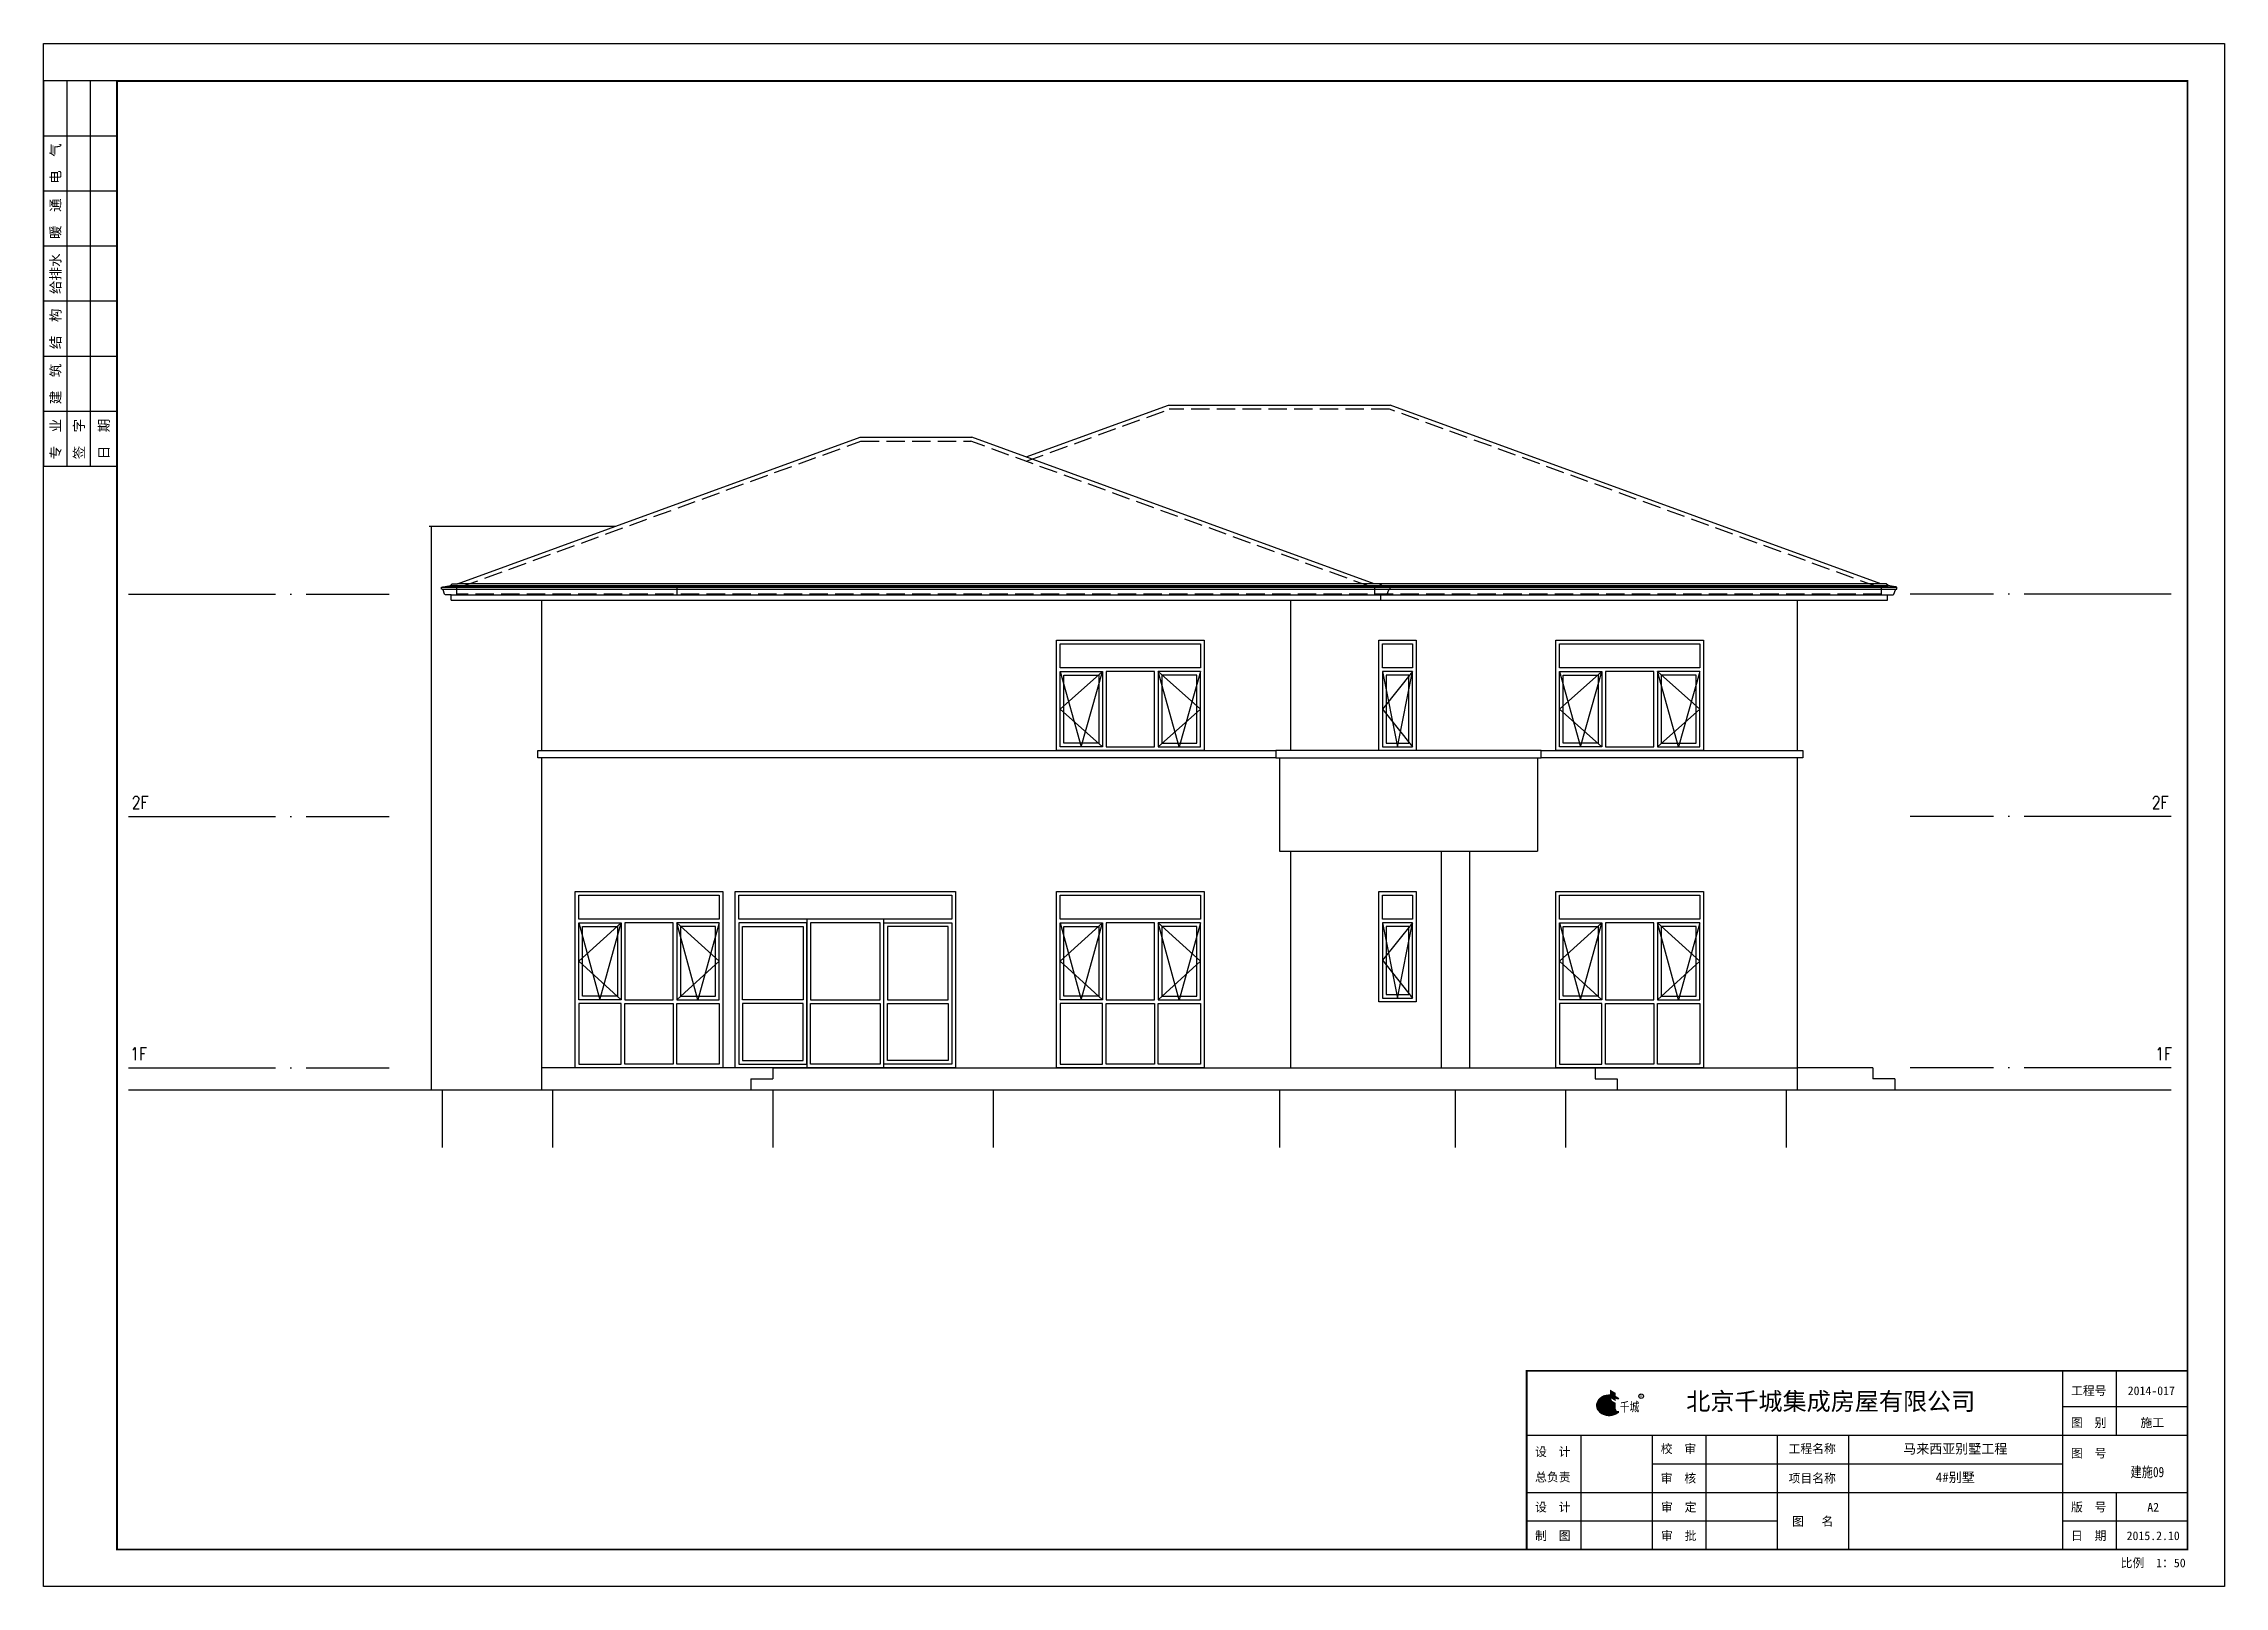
# Model space of a CAD drawing. Extents: x 278352 to 354603, y -396067 to -191104.
# Drawn here: x 324158 to 353858, y -317226 to -296226 of the extents above; entities that cross this region are included whole.
import ezdxf
from ezdxf.enums import TextEntityAlignment as Align

# ---------------------------------------------------------------- set-up
doc = ezdxf.new("R2010")
doc.units = 0
doc.header["$LTSCALE"] = 1000
doc.header["$MEASUREMENT"] = 0
doc.linetypes.add('DASH', pattern=[0.35, 0.25, -0.1])
doc.linetypes.add('DOTE', pattern=[2.42, 2, -0.2, 0.02, -0.2])
for name, color, linetype in [('AXIS', 3, 'Continuous'), ('bz', 6, 'Continuous'), ('cj', 105, 'Continuous'), ('DIM_ELEV', 3, 'Continuous'), ('DOTE', 1, 'DOTE'), ('lg', 5, 'Continuous'), ('PUB_TITLE', 4, 'Continuous'), ('WALL', 255, 'Continuous'), ('WINDOW', 2, 'Continuous'), ('xx', 152, 'Continuous'), ('图框', 4, 'Continuous'), ('家具', 6, 'Continuous')]:
    doc.layers.add(name, color=color, linetype=linetype)
doc.styles.add('-宋体', font='', dxfattribs={"width": 0.8})
doc.styles.add('_TCH_DIM', font='SIMPLEX', dxfattribs={"bigfont": 'GBCBIG'})
doc.styles.add('BS', font='', dxfattribs={"width": 0.9})
doc.styles.add('HZA', font='', dxfattribs={"width": 0.75})
doc.styles.add('ref_title$0$BS', font='', dxfattribs={"width": 0.7})
doc.styles.get("Standard").update_dxf_attribs({"font": 'gbenor.shx', "bigfont": 'gbcbig.shx'})
doc.styles.get('-宋体').set_extended_font_data('SimSun')
doc.styles.get('BS').set_extended_font_data('NSimSun')
doc.styles.get('HZA').set_extended_font_data('SimSun')
doc.styles.get('ref_title$0$BS').set_extended_font_data('SimSun')

msp = doc.modelspace()

# ---------------------------------------------------------------- texts
at = {"layer": 'AXIS', "style": '-宋体', "width": 0.8}
msp.add_text('建施09', height=140, dxfattribs=at).set_placement((352809, -315669), align=Align.MIDDLE_CENTER)
at = {"layer": 'DIM_ELEV', "style": '_TCH_DIM', "width": 0.8}
for s, p in [('2F', (325358, -306644)), ('2F', (352869, -306644)), ('1F', (325338, -310064)), ('1F', (352916, -310064))]:
    msp.add_text(s, height=175, dxfattribs=at).set_placement(p)

# ---------------------------------------------------------------- blocks, each defined once
blk = doc.blocks.new('A2图框')
h = blk.add_hatch(color=30)
h.paths.add_polyline_path([(428.23, 52.65), (426.67, 53.56), (426.67, 51.32), (428.23, 50.41)])
h.paths.add_polyline_path([(428.23, 49.93), (426.67, 50.83), (426.67, 48.59), (428.23, 47.68)])
h = blk.add_hatch(color=7)
edge = h.paths.add_edge_path()
edge.add_ellipse((426.4, 49.28), major_axis=(3.14, 0), ratio=0.791667, start_angle=85.21981, end_angle=314.9985, ccw=False)
edge.add_line((426.67, 51.76), (426.67, 52.02))
edge.add_spline(control_points=[(426.67, 52.02), (426.61, 52.03), (426.55, 52.03), (426.12, 52.04), (425.74, 52), (425.03, 51.82), (424.69, 51.68), (424.08, 51.32), (423.82, 51.1), (423.39, 50.59), (423.22, 50.3), (423.02, 49.7), (422.98, 49.38), (423.04, 48.76), (423.14, 48.45), (423.45, 47.88), (423.67, 47.62), (424.18, 47.18), (424.49, 46.99), (425.15, 46.71), (425.51, 46.62), (426.25, 46.52), (426.63, 46.53), (427.36, 46.63), (427.72, 46.73), (428.38, 47.03), (428.68, 47.22), (428.96, 47.47), (428.99, 47.5), (429.02, 47.53)], knot_values=[1.492545, 1.492545, 1.492545, 1.492545, 1.545237, 1.545237, 1.879697, 1.879697, 2.214157, 2.214157, 2.548617, 2.548617, 2.883077, 2.883077, 3.217537, 3.217537, 3.551997, 3.551997, 3.886457, 3.886457, 4.220917, 4.220917, 4.555377, 4.555377, 4.889837, 4.889837, 5.224297, 5.224297, 5.558757, 5.558757, 5.599521, 5.599521, 5.599521, 5.599521], degree=3, periodic=0)
edge.add_line((429.02, 47.53), (428.62, 47.53))
h = blk.add_hatch(color=5)
h.paths.add_polyline_path([(426.14, 50.91), (426.14, 51.21), (424.57, 50.31), (424.57, 50.01)])
h.paths.add_polyline_path([(426.14, 50.46), (424.57, 49.55), (424.57, 47.68), (426.14, 48.59)])
h = blk.add_hatch(color=7)
edge = h.paths.add_edge_path()
edge.add_ellipse((426.4, 49.28), major_axis=(-3.14, 0), ratio=0.791667, start_angle=224.99865, end_angle=234.31467, ccw=False)
edge.add_line((428.62, 51.04), (429.02, 51.04))
edge.add_spline(control_points=[(429.02, 51.04), (428.88, 51.18), (428.72, 51.3), (428.45, 51.48), (428.35, 51.54), (428.23, 51.6)], knot_values=[0.683649, 0.683649, 0.683649, 0.683649, 0.876316, 0.876316, 0.994174, 0.994174, 0.994174, 0.994174], degree=3, periodic=0)
edge.add_line((428.23, 51.6), (428.23, 51.3))
for p, q in [((20, 409.85), (0, 409.85)), ((0, 409.85), (0, 304.85)), ((6.4, 304.85), (6.4, 409.85)), ((12.8, 304.85), (12.8, 409.85)), ((20, 394.85), (0, 394.85)), ((20, 379.85), (0, 379.85)), ((20, 364.85), (0, 364.85)), ((20, 349.85), (0, 349.85)), ((20, 334.85), (0, 334.85)), ((20, 319.85), (0, 319.85)), ((20, 304.85), (0, 304.85)), ((549.93, 58.7), (549.93, 10.05)), ((564.51, 58.7), (564.51, 41.15)), ((564.51, 58.7), (564.51, 41.15)), ((429.02, 47.53), (428.62, 47.53)), ((549.93, 48.93), (583.95, 48.93)), ((403.95, 41.15), (583.95, 41.15)), ((418.72, 41.15), (418.72, 10.05)), ((438.16, 41.15), (438.16, 10.05)), ((452.74, 41.15), (452.74, 10.05)), ((472.18, 41.15), (472.18, 10.05)), ((491.62, 41.15), (491.62, 10.05)), ((438.16, 33.37), (549.93, 33.37)), ((403.95, 25.6), (583.95, 25.6)), ((564.51, 25.6), (564.51, 10.05)), ((403.95, 17.82), (472.18, 17.82)), ((549.93, 17.82), (583.95, 17.82))]:
    blk.add_line(p, q)
at = {"color": 7}
blk.add_line((429.02, 51.04), (428.62, 51.04), dxfattribs=at)
blk.add_lwpolyline([(0, 420), (594, 420), (594, 0), (0, 0)], close=True)
at = {"const_width": 0.5}
for points in [[(583.95, 409.85), (20, 409.85), (20, 10.05), (583.95, 10.05), (583.95, 409.85)], [(583.95, 58.7), (403.95, 58.7), (403.95, 10.05)]]:
    blk.add_lwpolyline(points, dxfattribs=at)
blk.add_ellipse((426.4, 49.28), major_axis=(3.14, 0), ratio=0.791667, start_param=1.487366, end_param=5.497761)
at = {"color": 30}
blk.add_ellipse((426.4, 49.28), major_axis=(-3.14, 0), ratio=0.791667, start_param=3.926967, end_param=4.089562, dxfattribs=at)
at = {"color": 0, "lineweight": -3}
blk.add_ellipse((435.15, 51.78), major_axis=(-0.622, 0.001), ratio=1, start_param=3.142848, end_param=9.426033, dxfattribs=at)
blk.add_open_spline([(426.67, 52.02), (426.61, 52.03), (426.55, 52.03), (426.12, 52.04), (425.74, 52), (425.03, 51.82), (424.69, 51.68), (424.08, 51.32), (423.82, 51.1), (423.39, 50.59), (423.22, 50.3), (423.02, 49.7), (422.98, 49.38), (423.04, 48.76), (423.14, 48.45), (423.45, 47.88), (423.67, 47.62), (424.18, 47.18), (424.49, 46.99), (425.15, 46.71), (425.51, 46.62), (426.25, 46.52), (426.63, 46.53), (427.36, 46.63), (427.72, 46.73), (428.38, 47.03), (428.68, 47.22), (428.96, 47.47), (428.99, 47.5), (429.02, 47.53)], degree=3, knots=[1.492545, 1.492545, 1.492545, 1.492545, 1.545237, 1.545237, 1.879697, 1.879697, 2.214157, 2.214157, 2.548617, 2.548617, 2.883077, 2.883077, 3.217537, 3.217537, 3.551997, 3.551997, 3.886457, 3.886457, 4.220917, 4.220917, 4.555377, 4.555377, 4.889837, 4.889837, 5.224297, 5.224297, 5.558757, 5.558757, 5.599521, 5.599521, 5.599521, 5.599521])
at = {"color": 7}
blk.add_open_spline([(429.02, 51.04), (428.88, 51.18), (428.72, 51.3), (428.45, 51.48), (428.35, 51.54), (428.23, 51.6)], degree=3, knots=[0.6836492, 0.6836492, 0.6836492, 0.6836492, 0.8763165, 0.8763165, 0.9941736, 0.9941736, 0.9941736, 0.9941736], dxfattribs=at)
at = {"style": 'BS'}
for s, p in [('电  气', (3.2, 387.35)), ('暖  通', (3.2, 372.35)), ('给排水', (3.2, 357.35)), ('结  构', (3.2, 342.35)), ('建  筑', (3.2, 327.35)), ('专  业', (3.2, 312.35)), ('签  字', (9.6, 312.35)), ('日  期', (16.4, 312.35))]:
    blk.add_text(s, height=2.7, rotation=90, dxfattribs=at).set_placement(p, align=Align.MIDDLE)
at = {"color": 0, "lineweight": -3, "style": 'HZA', "width": 0.75}
blk.add_text('千城', height=2.535, dxfattribs=at).set_placement((429.33, 47.61))
at = {"color": 0, "lineweight": -3}
blk.add_text('R', height=0.684, dxfattribs=at).set_placement((434.85, 51.47))
at = {"color": 0, "lineweight": -3, "insert": (447.42, 52.78), "char_height": 4.8092, "attachment_point": 1}
blk.add_mtext_dynamic_manual_height_columns('{\\fYouYuan|b1|i0|c134|p49;北京千城集成房屋有限公司}', width=4162.4171, gutter_width=1750, heights=[0], dxfattribs=at)
at = {"layer": 'PUB_TITLE', "color": 0, "style": 'ref_title$0$BS'}
for s, p in [('工程号', (552.22, 52.08)), ('图  别', (552.22, 43.38)), ('设  计', (406.25, 35.45)), ('校  审', (440.47, 36.27)), ('工程名称', (475.3, 36.27)), ('图  号', (552.22, 35.07)), ('总负责', (406.25, 28.54)), ('审  核', (440.47, 28.24)), ('项目名称', (475.3, 28.24)), ('设  计', (406.25, 20.38)), ('审  定', (440.56, 20.38)), ('图   名', (476.23, 16.51)), ('版  号', (552.22, 20.38)), ('制  图', (406.25, 12.6)), ('审  批', (440.56, 12.6)), ('日  期', (552.22, 12.6))]:
    blk.add_text(s, height=2.362, dxfattribs=at).set_placement(p)
for s, height, p in [('2014-017', 2.362, (574.1, 52.08)), ('施工', 2.362, (574.36, 43.38)), ('马来西亚别墅工程', 2.599, (520.7, 36.17)), ('4#别墅', 2.599, (520.7, 28.39)), ('A2', 2.362, (574.61, 20.38)), ('2015.2.10', 2.362, (574.61, 12.6)), ('比例  1：50', 2.362, (574.61, 5.2))]:
    blk.add_text(s, height=height, dxfattribs=at).set_placement(p, align=Align.CENTER)

# ---------------------------------------------------------------- linework, layer by layer
at = {"layer": 'AXIS'}
for p, q in [((329588, -310467), (329588, -311250)), ((331088, -310467), (331088, -311250)), ((334088, -310467), (334088, -311250)), ((337088, -310467), (337088, -311250)), ((340988, -310467), (340988, -311250)), ((343388, -311250), (343388, -310467)), ((344888, -311250), (344888, -310467)), ((347888, -310467), (347888, -311250))]:
    msp.add_line(p, q, dxfattribs=at)
at = {"layer": 'bz'}
for points in [[(338578, -304772), (338003, -305284), (338578, -305797)], [(338003, -304772), (338290, -305797), (338578, -304772)], [(339338, -304772), (339913, -305284), (339338, -305797)], [(339913, -304772), (339625, -305797), (339338, -304772)], [(342803, -304772), (342393, -305284), (342803, -305797)], [(342393, -304772), (342598, -305797), (342803, -304772)], [(345378, -304772), (344803, -305284), (345378, -305797)], [(344803, -304772), (345090, -305797), (345378, -304772)], [(346138, -304772), (346713, -305284), (346138, -305797)], [(346713, -304772), (346425, -305797), (346138, -304772)], [(332023, -308192), (331448, -308717), (332023, -309242)], [(331448, -308192), (331735, -309242), (332023, -308192)], [(332783, -308192), (333358, -308717), (332783, -309242)], [(333358, -308192), (333070, -309242), (332783, -308192)], [(338578, -308192), (338003, -308717), (338578, -309242)], [(338003, -308192), (338290, -309242), (338578, -308192)], [(339338, -308192), (339913, -308717), (339338, -309242)], [(339913, -308192), (339625, -309242), (339338, -308192)], [(342803, -308192), (342393, -308704), (342803, -309217)], [(342393, -308192), (342598, -309217), (342803, -308192)], [(345378, -308192), (344803, -308717), (345378, -309242)], [(344803, -308192), (345090, -309242), (345378, -308192)], [(346138, -308192), (346713, -308717), (346138, -309242)], [(346713, -308192), (346425, -309242), (346138, -308192)]]:
    msp.add_lwpolyline(points, dxfattribs=at)
at = {"layer": 'cj'}
for p, q in [((329407, -302792), (331953, -302792)), ((329437, -302792), (329437, -310467)), ((349069, -310167), (348039, -310167)), ((349069, -310167), (349069, -310317)), ((349369, -310317), (349069, -310317)), ((349369, -310317), (349369, -310467))]:
    msp.add_line(p, q, dxfattribs=at)
at = {"layer": 'DOTE'}
for p, q in [((325315, -303722), (328866, -303722)), ((353133, -303722), (349581, -303722)), ((325315, -306747), (328866, -306747)), ((353133, -306747), (349581, -306747)), ((325315, -310167), (328866, -310167)), ((353133, -310167), (349581, -310167))]:
    msp.add_line(p, q, dxfattribs=at)
at = {"layer": 'lg'}
for p, q in [((329584, -303652), (342492, -303652)), ((329589, -303625), (342494, -303625)), ((329601, -303620), (342475, -303620)), ((329698, -303602), (342378, -303602)), ((329708, -303727), (342368, -303727)), ((342378, -303602), (349278, -303602)), ((342446, -303727), (349268, -303727)), ((342475, -303620), (349375, -303620)), ((342494, -303625), (349394, -303625)), ((342497, -303652), (349392, -303652))]:
    msp.add_line(p, q, dxfattribs=at)
at = {"layer": 'WALL'}
for p, q in [((337538, -301851), (339478, -301145)), ((339478, -301145), (342498, -301145)), ((349180, -303577), (342498, -301145)), ((329796, -303577), (335278, -301582)), ((335278, -301582), (336798, -301582)), ((342280, -303577), (336798, -301582)), ((329708, -303802), (342368, -303802)), ((342353, -303577), (329796, -303577)), ((330937, -303802), (330937, -305847)), ((341139, -303802), (341139, -305847)), ((349253, -303577), (342353, -303577)), ((342368, -303802), (349268, -303802)), ((348039, -303802), (348039, -305847)), ((330937, -305947), (330937, -310467)), ((340988, -305947), (340988, -307217)), ((344503, -305947), (344503, -307217)), ((348039, -305947), (348039, -310467)), ((340988, -307217), (344503, -307217)), ((341139, -307217), (341139, -310167)), ((343198, -310167), (343198, -307217)), ((343578, -307217), (343578, -310167)), ((333788, -310317), (334088, -310317)), ((333788, -310317), (333788, -310467)), ((334088, -310167), (345288, -310167)), ((334088, -310167), (334088, -310317)), ((345288, -310167), (345288, -310317)), ((345288, -310317), (345588, -310317)), ((345588, -310317), (345588, -310467)), ((325315, -310467), (353133, -310467))]:
    msp.add_line(p, q, dxfattribs=at)
for points in [[(329708, -303802), (329708, -303727), (329630, -303727, -0.311217), (329620, -303720), (329598, -303661, 0.311217), (329584, -303652), (329579, -303652, -0.414214), (329578, -303651), (329578, -303629, -0.414214), (329582, -303625), (329589, -303625, 0.305902), (329594, -303622, -0.15801), (329595, -303621), (329601, -303620), (329698, -303602), (329723, -303577), (329796, -303577)], [(342368, -303802), (342368, -303727), (342446, -303727, 0.311217), (342455, -303720), (342478, -303661, -0.311217), (342492, -303652), (342497, -303652, 0.414214), (342498, -303651), (342498, -303629, 0.414214), (342494, -303625), (342486, -303625, -0.305902), (342482, -303622, 0.15801), (342481, -303621), (342475, -303620), (342378, -303602), (342353, -303577), (342280, -303577)], [(349268, -303802), (349268, -303727), (349346, -303727, 0.311217), (349355, -303720), (349378, -303661, -0.311217), (349392, -303652), (349397, -303652, 0.414214), (349398, -303651), (349398, -303629, 0.414214), (349394, -303625), (349386, -303625, -0.305902), (349382, -303622, 0.15801), (349381, -303621), (349375, -303620), (349278, -303602), (349253, -303577), (349180, -303577)]]:
    msp.add_lwpolyline(points, format="xyb", dxfattribs=at)
for points in [[(330887, -305947), (330887, -305847), (340938, -305847), (340938, -305947)], [(344553, -305947), (344553, -305847), (340938, -305847), (340938, -305947)], [(344553, -305947), (344553, -305847), (348119, -305847), (348119, -305947)]]:
    msp.add_lwpolyline(points, close=True, dxfattribs=at)
at = {"layer": 'WINDOW'}
for points in [[(337953, -304347), (339963, -304347), (339963, -305847), (337953, -305847)], [(338003, -304397), (339913, -304397), (339913, -304722), (338003, -304722)], [(342343, -304347), (342853, -304347), (342853, -305847), (342343, -305847)], [(342393, -304722), (342393, -304397), (342803, -304397), (342803, -304722)], [(344753, -304347), (346763, -304347), (346763, -305847), (344753, -305847)], [(344803, -304397), (346713, -304397), (346713, -304722), (344803, -304722)], [(338578, -305797), (338003, -305797), (338003, -304772), (338578, -304772)], [(338053, -305747), (338053, -304822), (338528, -304822), (338528, -305747)], [(338628, -305797), (339288, -305797), (339288, -304772), (338628, -304772)], [(339338, -305797), (339913, -305797), (339913, -304772), (339338, -304772)], [(339863, -305747), (339863, -304822), (339388, -304822), (339388, -305747)], [(342393, -304772), (342393, -305797), (342803, -305797), (342803, -304772)], [(342443, -304822), (342443, -305747), (342753, -305747), (342753, -304822)], [(345378, -305797), (344803, -305797), (344803, -304772), (345378, -304772)], [(344853, -305747), (344853, -304822), (345328, -304822), (345328, -305747)], [(345428, -305797), (346088, -305797), (346088, -304772), (345428, -304772)], [(346138, -305797), (346713, -305797), (346713, -304772), (346138, -304772)], [(346663, -305747), (346663, -304822), (346188, -304822), (346188, -305747)], [(331398, -307767), (333408, -307767), (333408, -310167), (331398, -310167)], [(331448, -307817), (333358, -307817), (333358, -308142), (331448, -308142)], [(333578, -307767), (336578, -307767), (336578, -310167), (333578, -310167)], [(333628, -307817), (336528, -307817), (336528, -308142), (333628, -308142)], [(337953, -307767), (339963, -307767), (339963, -310167), (337953, -310167)], [(338003, -307817), (339913, -307817), (339913, -308142), (338003, -308142)], [(342343, -307767), (342853, -307767), (342853, -309267), (342343, -309267)], [(342393, -308142), (342393, -307817), (342803, -307817), (342803, -308142)], [(344753, -307767), (346763, -307767), (346763, -310167), (344753, -310167)], [(344803, -307817), (346713, -307817), (346713, -308142), (344803, -308142)], [(332023, -309242), (331448, -309242), (331448, -308192), (332023, -308192)], [(331498, -309192), (331498, -308242), (331973, -308242), (331973, -309192)], [(332073, -309242), (332733, -309242), (332733, -308192), (332073, -308192)], [(332783, -309242), (333358, -309242), (333358, -308192), (332783, -308192)], [(333308, -309192), (333308, -308242), (332833, -308242), (332833, -309192)], [(333628, -308192), (333628, -310117), (334553, -310117), (334553, -308192)], [(333678, -309242), (333678, -308242), (334503, -308242), (334503, -309242)], [(334553, -310167), (335603, -310167), (335603, -308142), (334553, -308142)], [(334603, -309242), (335553, -309242), (335553, -308192), (334603, -308192)], [(336528, -308192), (336528, -310117), (335603, -310117), (335603, -308192)], [(336478, -309242), (336478, -308242), (335653, -308242), (335653, -309242)], [(338578, -309242), (338003, -309242), (338003, -308192), (338578, -308192)], [(338053, -309192), (338053, -308242), (338528, -308242), (338528, -309192)], [(338628, -309242), (339288, -309242), (339288, -308192), (338628, -308192)], [(339338, -309242), (339913, -309242), (339913, -308192), (339338, -308192)], [(339863, -309192), (339863, -308242), (339388, -308242), (339388, -309192)], [(342393, -308192), (342393, -309217), (342803, -309217), (342803, -308192)], [(342443, -308242), (342443, -309167), (342753, -309167), (342753, -308242)], [(345378, -309242), (344803, -309242), (344803, -308192), (345378, -308192)], [(344853, -309192), (344853, -308242), (345328, -308242), (345328, -309192)], [(345428, -309242), (346088, -309242), (346088, -308192), (345428, -308192)], [(346138, -309242), (346713, -309242), (346713, -308192), (346138, -308192)], [(346663, -309192), (346663, -308242), (346188, -308242), (346188, -309192)], [(331448, -309292), (331448, -310117), (332023, -310117), (332023, -309292)], [(332733, -309292), (332733, -310117), (332073, -310117), (332073, -309292)], [(333358, -309292), (333358, -310117), (332783, -310117), (332783, -309292)], [(333678, -309292), (333678, -310067), (334503, -310067), (334503, -309292)], [(335553, -309292), (335553, -310117), (334603, -310117), (334603, -309292)], [(336478, -309292), (336478, -310067), (335653, -310067), (335653, -309292)], [(338003, -309292), (338003, -310117), (338578, -310117), (338578, -309292)], [(339288, -309292), (339288, -310117), (338628, -310117), (338628, -309292)], [(339913, -309292), (339913, -310117), (339338, -310117), (339338, -309292)], [(344803, -309292), (344803, -310117), (345378, -310117), (345378, -309292)], [(346088, -309292), (346088, -310117), (345428, -310117), (345428, -309292)], [(346713, -309292), (346713, -310117), (346138, -310117), (346138, -309292)]]:
    msp.add_lwpolyline(points, close=True, dxfattribs=at)
at = {"layer": 'xx', "linetype": 'DASH'}
for p, q in [((342488, -301202), (339488, -301202)), ((335288, -301638), (336788, -301638)), ((349188, -303722), (329788, -303722))]:
    msp.add_line(p, q, dxfattribs=at)
for points in [[(337538, -301911), (339488, -301202)], [(349188, -303722), (349188, -303622), (349138, -303622), (342488, -301202)], [(329788, -303722), (329788, -303622), (329838, -303622), (335288, -301638)], [(342288, -303722), (342288, -303622), (342238, -303622), (336788, -301638)], [(332788, -303722), (332788, -303622), (332838, -303622)]]:
    msp.add_lwpolyline(points, dxfattribs=at)
at = {"layer": '家具'}
for p, q in [((334088, -310167), (330937, -310167)), ((345288, -310167), (348039, -310167))]:
    msp.add_line(p, q, dxfattribs=at)

# ---------------------------------------------------------------- block references
at = {"layer": '图框', "xscale": 50, "yscale": 50, "zscale": 50}
msp.add_blockref('A2图框', (324158, -317226), dxfattribs=at)

msp.set_redraw_order([(e.dxf.handle, doc.entitydb.next_handle()) for e in msp.query("TEXT MTEXT ATTDEF DIMENSION ARC_DIMENSION")])  # texts and dimensions are drawn at this point

doc.saveas('drawing.dxf')
